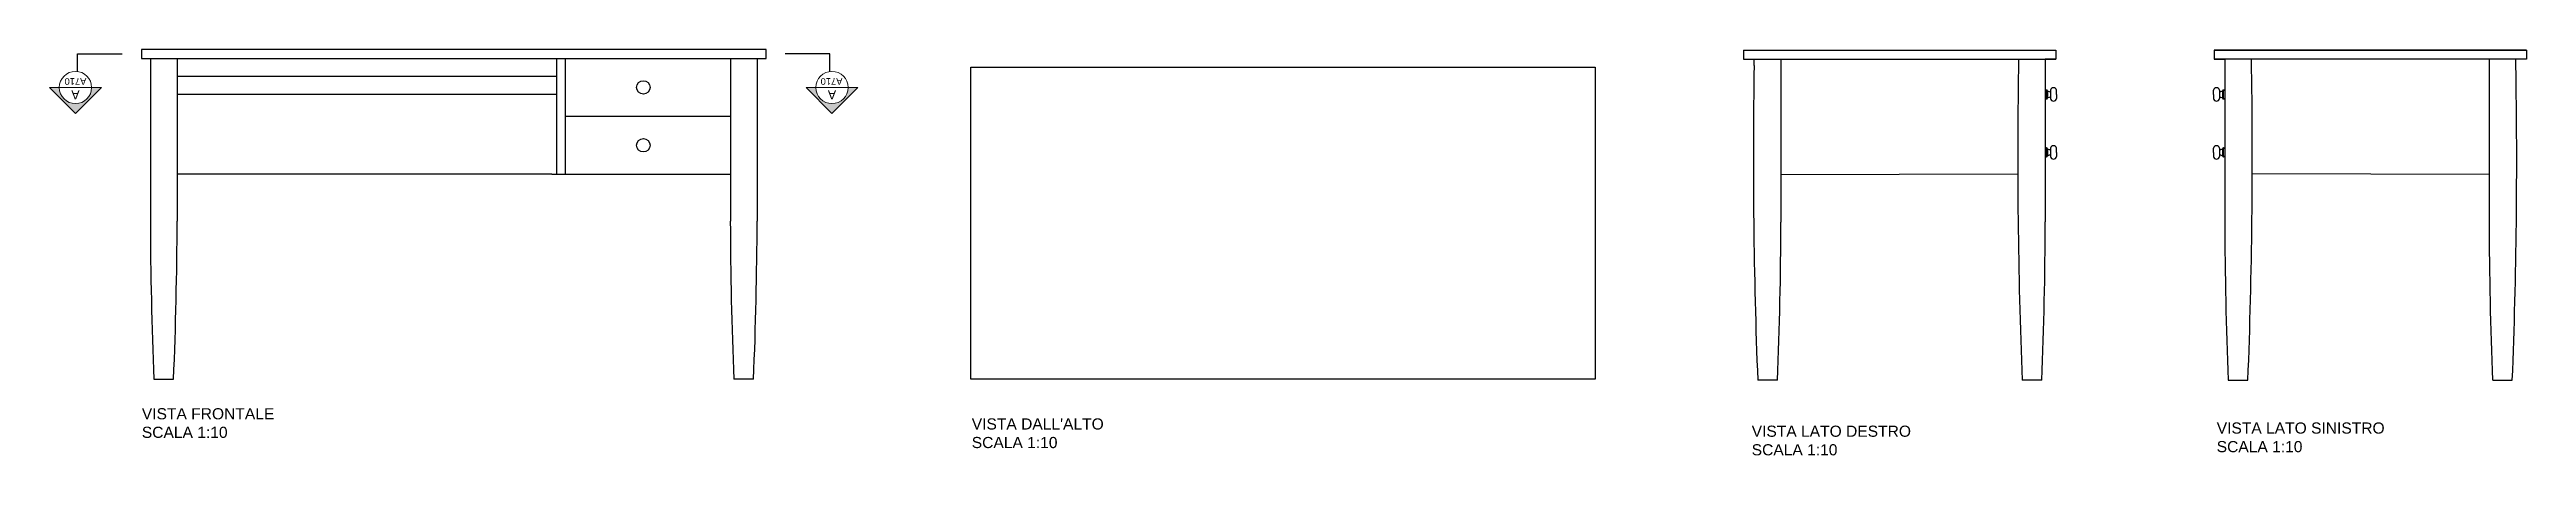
# Model space of a CAD drawing. Header units: millimetres. Extents: x 233 to 6102, y 2 to 2508.
# Drawn here: x 4354 to 4909, y 2265 to 2356 of the extents above; entities that cross this region are included whole.
import ezdxf
from ezdxf.enums import TextEntityAlignment as Align

# ---------------------------------------------------------------- set-up
doc = ezdxf.new("R2010")
doc.units = ezdxf.units.MM
doc.layers.add('A-ANNO-SYMB', color=202, linetype='Continuous', lineweight=18)
for name, color, linetype in [('ALTRE LINEE', 70, 'Continuous'), ('G-ANNO-GEOMETRY', 7, 'Continuous'), ('SIMBOLI', 201, 'Continuous')]:
    doc.layers.add(name, color=color, linetype=linetype)
doc.styles.add('ARIAL', font='arial.ttf')
doc.styles.get("Standard").update_dxf_attribs({"font": 'arial.ttf'})

msp = doc.modelspace()

# ---------------------------------------------------------------- texts
at = {"layer": 'G-ANNO-GEOMETRY', "lineweight": -3, "char_height": 2.5, "attachment_point": 1}
for s, width, heights, insert in [('VISTA FRONTALE \\PSCALA 1:10', 82.8, [21.67], (4374.22, 2275.53)), ("VISTA DALL'ALTO \\PSCALA 1:10", 93.5276, [12.88], (4560.24, 2273.24)), ('VISTA LATO DESTRO \\PSCALA 1:10', 70.6652, [12.23], (4735.06, 2271.61)), ('VISTA LATO SINISTRO\\PSCALA 1:10', 73.0321, [9.02], (4839.29, 2272.32))]:
    msp.add_mtext_dynamic_manual_height_columns(s, width=width, gutter_width=12.5, heights=heights, dxfattribs=dict(at, insert=insert))

# ---------------------------------------------------------------- blocks, each defined once
blk = doc.blocks.new('SYMBOL')
at = {"layer": 'A-ANNO-SYMB', "linetype": 'Continuous', "lineweight": 20}
h = blk.add_hatch(color=256, dxfattribs=at)
h.dxf.hatch_style = 1
h.paths.add_polyline_path([(11.206, 4.948), (11.316, 4.948, -1), (11.678, 4.948), (11.788, 4.948), (11.497, 5.241)])
at = {"linetype": 'Continuous', "lineweight": 20}
blk.add_line((11.316, 4.948), (11.678, 4.948), dxfattribs=at)
at = {"layer": 'A-ANNO-SYMB', "linetype": 'Continuous', "lineweight": 20}
for p, q in [((11.206, 4.948), (11.497, 5.241)), ((11.788, 4.948), (11.497, 5.241)), ((11.316, 4.948), (11.206, 4.948)), ((11.678, 4.948), (11.788, 4.948))]:
    blk.add_line(p, q, dxfattribs=at)
blk.add_circle((11.497, 4.948), 0.181, dxfattribs=at)
for tag, p in [('TAVOLA', (11.497, 5.08)), ('SEZIONE', (11.497, 4.918))]:
    blk.add_attdef(tag, text='', height=0.1, dxfattribs=at).set_placement(p, align=Align.TOP_CENTER)

# ---------------------------------------------------------------- linework, layer by layer
at = {"layer": 'ALTRE LINEE'}
for p, q in [((4514.13, 2356.02), (4374.13, 2356.02)), ((4374.13, 2356.02), (4374.13, 2354.02)), ((4374.13, 2356.02), (4374.13, 2354.02)), ((4374.13, 2356.02), (4374.13, 2354.02)), ((4374.13, 2354.02), (4514.13, 2354.02)), ((4376.13, 2354.02), (4376.13, 2317.52)), ((4382.13, 2354.02), (4382.13, 2317.52)), ((4467.13, 2354.02), (4467.13, 2328.02)), ((4469.13, 2354.02), (4469.13, 2328.02)), ((4506.13, 2354.02), (4506.13, 2317.52)), ((4512.13, 2354.02), (4512.13, 2317.52)), ((4514.13, 2354.02), (4514.13, 2356.02)), ((4733.24, 2355.88), (4803.24, 2355.88)), ((4733.24, 2355.88), (4733.24, 2353.82)), ((4803.24, 2355.88), (4803.24, 2353.82)), ((4908.72, 2355.88), (4838.72, 2355.88)), ((4838.72, 2355.88), (4838.72, 2353.82)), ((4908.72, 2355.82), (4838.72, 2355.82)), ((4908.72, 2355.88), (4908.72, 2353.82)), ((4382.13, 2353.52), (4382.13, 2347.02)), ((4382.13, 2350.02), (4467.13, 2350.02)), ((4560, 2352.02), (4700, 2352.02)), ((4560, 2282.02), (4560, 2352.02)), ((4700, 2352.02), (4700, 2282.02)), ((4733.24, 2353.82), (4803.24, 2353.82)), ((4735.61, 2352.44), (4735.61, 2353.82)), ((4741.61, 2353.79), (4741.61, 2317.29)), ((4800.87, 2353.82), (4800.87, 2317.32)), ((4803.24, 2353.82), (4800.87, 2353.82)), ((4908.72, 2353.82), (4838.72, 2353.82)), ((4838.72, 2353.82), (4841.09, 2353.82)), ((4841.09, 2353.82), (4841.09, 2317.32)), ((4900.35, 2353.79), (4900.35, 2317.29)), ((4906.35, 2352.44), (4906.35, 2353.82)), ((4382.13, 2346.02), (4467.13, 2346.02)), ((4800.87, 2346.72), (4800.87, 2345.12)), ((4801.07, 2346.92), (4801.17, 2346.92)), ((4801.17, 2344.92), (4801.07, 2344.92)), ((4801.07, 2344.92), (4801.17, 2344.92)), ((4801.12, 2344.92), (4801.12, 2346.92)), ((4801.37, 2346.72), (4801.37, 2345.12)), ((4801.95, 2346.54), (4802.07, 2346.54)), ((4801.95, 2345.31), (4802.07, 2345.31)), ((4802.07, 2346.86), (4802.07, 2344.99)), ((4803.37, 2345.92), (4803.37, 2346.86)), ((4803.37, 2345.92), (4803.37, 2344.99)), ((4838.59, 2345.92), (4838.59, 2346.86)), ((4838.59, 2345.92), (4838.59, 2344.99)), ((4839.89, 2346.86), (4839.89, 2344.99)), ((4840.01, 2346.54), (4839.89, 2346.54)), ((4840.01, 2345.31), (4839.89, 2345.31)), ((4840.59, 2346.72), (4840.59, 2345.12)), ((4840.89, 2346.92), (4840.79, 2346.92)), ((4840.79, 2344.92), (4840.89, 2344.92)), ((4840.89, 2344.92), (4840.79, 2344.92)), ((4840.84, 2344.92), (4840.84, 2346.92)), ((4841.09, 2346.72), (4841.09, 2345.12)), ((4469.13, 2341.02), (4506.13, 2341.02)), ((4801.07, 2333.92), (4801.17, 2333.92)), ((4801.17, 2331.92), (4801.07, 2331.92)), ((4801.07, 2331.92), (4801.17, 2331.92)), ((4801.12, 2331.92), (4801.12, 2333.92)), ((4801.37, 2333.72), (4801.37, 2332.12)), ((4801.95, 2333.54), (4802.07, 2333.54)), ((4801.95, 2332.31), (4802.07, 2332.31)), ((4802.07, 2333.86), (4802.07, 2331.99)), ((4803.37, 2332.92), (4803.37, 2333.86)), ((4803.37, 2332.92), (4803.37, 2331.99)), ((4838.59, 2332.92), (4838.59, 2333.86)), ((4838.59, 2332.92), (4838.59, 2331.99)), ((4839.89, 2333.86), (4839.89, 2331.99)), ((4840.01, 2333.54), (4839.89, 2333.54)), ((4840.01, 2332.31), (4839.89, 2332.31)), ((4840.59, 2333.72), (4840.59, 2332.12)), ((4840.89, 2333.92), (4840.79, 2333.92)), ((4840.79, 2331.92), (4840.89, 2331.92)), ((4840.89, 2331.92), (4840.79, 2331.92)), ((4840.84, 2331.92), (4840.84, 2333.92)), ((4466.13, 2328.02), (4382.13, 2328.02)), ((4466.13, 2328.02), (4506.13, 2328.02)), ((4741.51, 2327.99), (4794.69, 2328.15)), ((4900.45, 2327.99), (4847.27, 2328.15)), ((4376.93, 2282.02), (4381.33, 2282.02)), ((4511.33, 2282.02), (4506.93, 2282.02)), ((4700, 2282.02), (4560, 2282.02)), ((4740.81, 2281.79), (4736.41, 2281.79)), ((4800.07, 2281.82), (4795.67, 2281.82)), ((4841.89, 2281.82), (4846.29, 2281.82)), ((4901.15, 2281.79), (4905.55, 2281.79))]:
    msp.add_line(p, q, dxfattribs=at)
for centre in [(4486.63, 2347.52), (4486.63, 2334.52)]:
    msp.add_circle(centre, 1.5, dxfattribs=at)
for centre, radius, start, end in [((5987.97, 2331.29), 1252.54, 179.03239, 182.26504), ((6075.7, 2332.05), 1281.01, 179.02611, 182.24707), ((3566.26, 2332.05), 1281.01, 357.75293, 0.97389), ((3653.99, 2331.29), 1252.54, 357.73496, 0.96761), ((4801.07, 2346.72), 0.2, 90, 180), ((4801.07, 2345.12), 0.2, 180, 270), ((4801.17, 2346.72), 0.2, 0, 90), ((4801.17, 2345.12), 0.2, 270, 0), ((4801.55, 2346.85), 0.2, 197.9896, 241.0125), ((4801.55, 2345), 0.2, 118.9875, 162.0104), ((4801.97, 2347.61), 1.07, 241.0125, 271.0383), ((4801.97, 2344.24), 1.07, 88.9617, 118.9875), ((4802.72, 2346.77), 0.657, 8.1712, 171.8288), ((4802.72, 2345.08), 0.657, 188.1712, 351.8288), ((4839.24, 2346.77), 0.657, 8.1712, 171.8288), ((4839.24, 2345.08), 0.657, 188.1712, 351.8288), ((4839.99, 2347.61), 1.07, 268.9617, 298.9875), ((4839.99, 2344.24), 1.07, 61.0125, 91.0383), ((4840.41, 2346.85), 0.2, 298.9875, 342.0104), ((4840.41, 2345), 0.2, 17.9896, 61.0125), ((4840.79, 2346.72), 0.2, 90, 180), ((4840.79, 2345.12), 0.2, 180, 270), ((4840.89, 2346.72), 0.2, 0, 90), ((4840.89, 2345.12), 0.2, 270, 0), ((4801.07, 2333.72), 0.2, 90, 180), ((4801.07, 2332.12), 0.2, 180, 270), ((4801.17, 2333.72), 0.2, 0, 90), ((4801.17, 2332.12), 0.2, 270, 0), ((4801.55, 2333.85), 0.2, 197.9896, 241.0125), ((4801.55, 2332), 0.2, 118.9875, 162.0104), ((4801.97, 2334.61), 1.07, 241.0125, 271.0383), ((4801.97, 2331.24), 1.07, 88.9617, 118.9875), ((4802.72, 2333.77), 0.657, 8.1712, 171.8288), ((4802.72, 2332.08), 0.657, 188.1712, 351.8288), ((4839.24, 2333.77), 0.657, 8.1712, 171.8288), ((4839.24, 2332.08), 0.657, 188.1712, 351.8288), ((4839.99, 2334.61), 1.07, 268.9617, 298.9875), ((4839.99, 2331.24), 1.07, 61.0125, 91.0383), ((4840.41, 2333.85), 0.2, 298.9875, 342.0104), ((4840.41, 2332), 0.2, 17.9896, 61.0125), ((4840.79, 2333.72), 0.2, 90, 180), ((4840.79, 2332.12), 0.2, 180, 270), ((4840.89, 2333.72), 0.2, 0, 90), ((4840.89, 2332.12), 0.2, 270, 0), ((5271.68, 2319.94), 895.56, 180.15499, 182.42692), ((3486.57, 2319.94), 895.56, 357.57308, 359.84501), ((5401.68, 2319.94), 895.56, 180.15499, 182.42692), ((3616.57, 2319.94), 895.56, 357.57308, 359.84501), ((3846.06, 2319.71), 895.56, 357.57308, 359.84501), ((3905.31, 2319.75), 895.56, 357.57308, 359.84501), ((5736.65, 2319.75), 895.56, 180.15499, 182.42692), ((5795.9, 2319.71), 895.56, 180.15499, 182.42692)]:
    msp.add_arc(centre, radius, start, end, dxfattribs=at)
at = {"layer": 'SIMBOLI'}
for p, q in [((4359.81, 2351.03), (4359.82, 2355.03)), ((4359.82, 2355.03), (4369.82, 2355.02)), ((4528.43, 2355.03), (4518.43, 2355.02)), ((4528.44, 2351.03), (4528.43, 2355.03))]:
    msp.add_line(p, q, dxfattribs=at)

# ---------------------------------------------------------------- block references
at = {"layer": 'SIMBOLI', "linetype": 'Continuous', "lineweight": 20}
ref = msp.add_blockref('SYMBOL', (4589.28, 2446.45), dxfattribs=dict(at, xscale=20, yscale=20, zscale=20, rotation=180))
ref.add_attrib('SEZIONE', 'A', dxfattribs={"layer": '0', "linetype": 'Continuous', "lineweight": 20, "height": 2, "rotation": 180, "style": 'ARIAL'}).set_placement((4359.34, 2344.85), align=Align.TOP_CENTER)
ref.add_attrib('TAVOLA', 'A710', dxfattribs={"layer": '0', "linetype": 'Continuous', "lineweight": 20, "height": 1.5, "rotation": 180, "style": 'ARIAL'}).set_placement((4359.34, 2348.09), align=Align.TOP_CENTER)
ref = msp.add_blockref('SYMBOL', (4298.97, 2446.45), dxfattribs=dict(at, xscale=-20, yscale=20, zscale=20, rotation=180))
ref.add_attrib('SEZIONE', 'A', dxfattribs={"layer": '0', "linetype": 'Continuous', "lineweight": 20, "height": 2, "rotation": 180, "style": 'ARIAL'}).set_placement((4528.91, 2344.85), align=Align.TOP_CENTER)
ref.add_attrib('TAVOLA', 'A710', dxfattribs={"layer": '0', "linetype": 'Continuous', "lineweight": 20, "height": 1.5, "rotation": 180, "style": 'ARIAL'}).set_placement((4528.81, 2348.09), align=Align.TOP_CENTER)

msp.set_redraw_order([(e.dxf.handle, doc.entitydb.next_handle()) for e in msp.query("TEXT MTEXT ATTDEF DIMENSION ARC_DIMENSION")])  # texts and dimensions are drawn at this point

doc.saveas('drawing.dxf')
